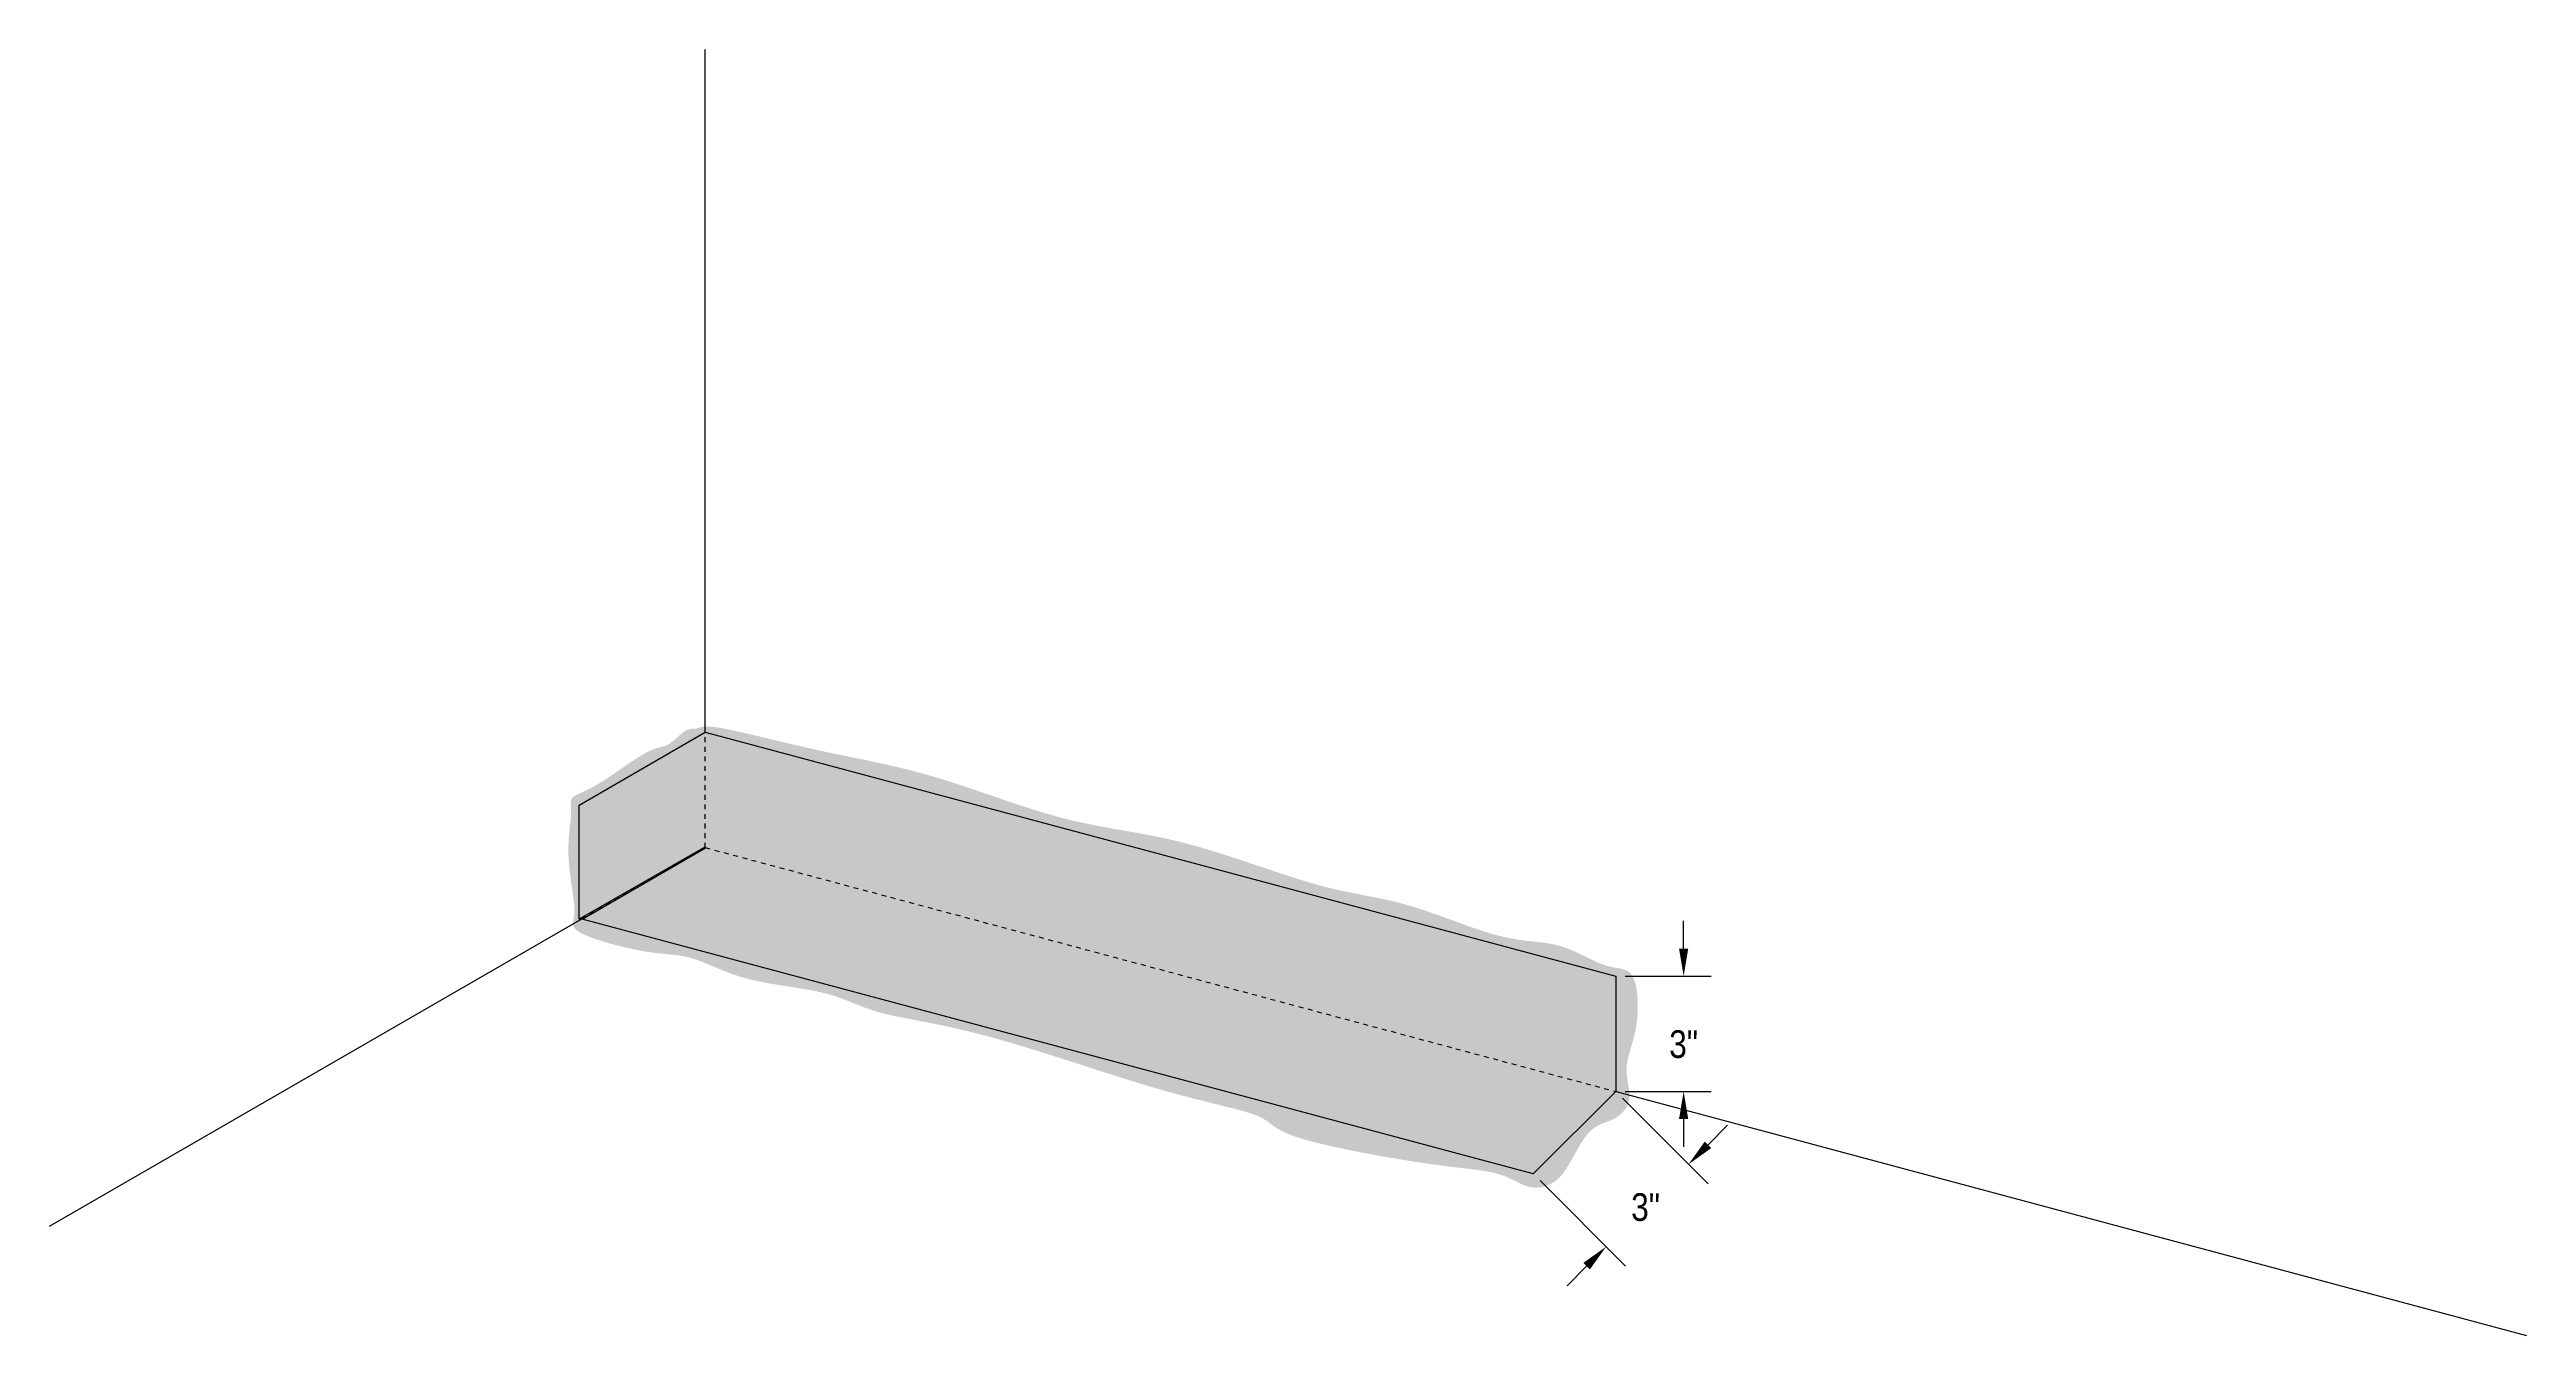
# Model space of a CAD drawing. Header units: inches. Extents: x -328 to 241, y -33 to 146.
# Drawn here: x -309.3 to -244.8, y 112.9 to 146.4 of the extents above; entities that cross this region are included whole.
import ezdxf

# ---------------------------------------------------------------- set-up
doc = ezdxf.new("R2010")
doc.units = ezdxf.units.IN
doc.header["$MEASUREMENT"] = 0
doc.linetypes.add('Dash', pattern=[0.25, 0.125, -0.125])
doc.layers.add('Drainage Mat', color=191, linetype='Continuous', lineweight=0)
doc.layers.add('Others', color=190, linetype='Continuous', lineweight=0)
doc.layers.add('RamProof SYSTEM LIQUID', color=140, linetype='Continuous', lineweight=0, true_color=0x00bfff)
doc.styles.get("Standard").update_dxf_attribs({"font": 'ARIALN.TTF'})
doc.dimstyles.get("Standard").update_dxf_attribs({"dimtxt": 0.18, "dimasz": 0.18, "dimexe": 0.18, "dimexo": 0.0625, "dimgap": 0.09, "dimtad": 0, "dimtih": 1, "dimtoh": 1, "dimdec": 4, "dimzin": 0, "dimdsep": 46, "dimtxsty": 'Standard', "dimcen": 0.09, "dimadec": 0, "dimazin": 0, "dimtfac": 1, "dimtdec": 4, "dimtofl": 0, "dimtmove": 0, "dimatfit": 3, "dimfxl": 1, "dimtolj": 1, "dimtzin": 0, "dimarcsym": 0})

msp = doc.modelspace()

# ---------------------------------------------------------------- blocks, each defined once
blk = doc.blocks.new('*D27')
at = {"layer": 'Defpoints', "color": 0, "transparency": 16777216}
for p in [(-268.511, 119.236), (-270.659, 117.089), (-268.761, 115.191)]:
    blk.add_point(p, dxfattribs=at)
at = {"layer": 'Others', "color": 0, "lineweight": -2, "transparency": 16777216}
for p, q in [((-268.334, 119.06), (-266.104, 116.829)), ((-266.104, 117.848), (-265.595, 118.357)), ((-270.482, 116.912), (-268.252, 114.682)), ((-269.27, 114.682), (-269.779, 114.173))]:
    blk.add_line(p, q, dxfattribs=at)
at = {"layer": 'Others', "color": 0, "transparency": 16777216}
for points in [[(-266.189, 117.933), (-266.019, 117.763), (-266.613, 117.339)], [(-269.355, 114.767), (-269.185, 114.597), (-268.761, 115.191)]]:
    blk.add_solid(points, dxfattribs=at)
at = {"layer": 'Others', "color": 0, "transparency": 16777216, "insert": (-267.732, 116.219), "char_height": 0.72, "attachment_point": 5}
blk.add_mtext('\\A1;3"', dxfattribs=at)
blk = doc.blocks.new('*D28')
at = {"layer": 'Defpoints', "color": 0, "transparency": 16777216}
for p in [(-268.511, 122.243), (-268.511, 119.236), (-266.741, 119.236)]:
    blk.add_point(p, dxfattribs=at)
at = {"layer": 'Others', "color": 0, "lineweight": -2, "transparency": 16777216}
for p, q in [((-266.741, 122.963), (-266.741, 123.683)), ((-268.261, 122.243), (-266.021, 122.243)), ((-268.261, 119.236), (-266.021, 119.236)), ((-266.741, 118.516), (-266.741, 117.796))]:
    blk.add_line(p, q, dxfattribs=at)
at = {"layer": 'Others', "color": 0, "transparency": 16777216}
for points in [[(-266.861, 122.963), (-266.621, 122.963), (-266.741, 122.243)], [(-266.861, 118.516), (-266.621, 118.516), (-266.741, 119.236)]]:
    blk.add_solid(points, dxfattribs=at)
at = {"layer": 'Others', "color": 0, "transparency": 16777216, "insert": (-266.741, 120.467), "char_height": 0.72, "attachment_point": 5}
blk.add_mtext('\\A1;3"', dxfattribs=at)

# ---------------------------------------------------------------- dimensions: what is measured, and where the dimension line sits
at = {"layer": 'Others'}
for base, p1, p2, angle, picture, middle, dimtype in [((-266.7412, 119.2365), (-268.51119, 122.24254), (-268.51119, 119.2365), 90, '*D28', (-266.7412, 120.46726), 160), ((-268.76077, 115.19112), (-268.51119, 119.2365), (-270.65867, 117.08902), 225, '*D27', (-267.73238, 116.2195), 161)]:
    dim = msp.add_linear_dim(base=base, p1=p1, p2=p2, angle=angle, text='3"', dimstyle='Standard', override={"dimscale": 0}, dxfattribs=at)
    dim.commit()
    dim.dimension.update_dxf_attribs({"geometry": picture, "text_midpoint": middle, "dimtype": dimtype})

# ---------------------------------------------------------------- hatches: boundary and pattern name
at = {"layer": 'Drainage Mat'}
h = msp.add_hatch(color=2, dxfattribs=at)
h.dxf.hatch_style = 1
edge = h.paths.add_edge_path()
edge.add_line((-295.51916, 123.72465), (-295.51916, 126.70109))
edge.add_line((-295.51916, 126.70109), (-292.23251, 128.59864))
edge.add_line((-292.23251, 128.59864), (-268.51119, 122.24254))
edge.add_line((-268.51119, 122.24254), (-268.51119, 119.2365))
edge.add_line((-268.51119, 119.2365), (-270.65867, 117.08902))
edge.add_line((-270.65867, 117.08902), (-295.43952, 123.72903))
edge.add_line((-295.43952, 123.72903), (-292.22949, 125.58636))
edge.add_arc((-292.2409, 125.58949), 0.01184, 344.6527823, 452.8862433)
edge.add_line((-292.2415, 125.60132), (-295.51916, 123.72465))
at = {"layer": 'RamProof SYSTEM LIQUID'}
h = msp.add_hatch(color=256, dxfattribs=at)
h.dxf.hatch_style = 1
edge = h.paths.add_edge_path()
edge.add_spline(control_points=[(-292.75572, 128.6356), (-292.62373, 128.71611), (-292.43611, 128.6437), (-292.23251, 128.8711), (-289.27675, 128.0791), (-286.38605, 127.59673), (-282.75723, 126.1498), (-279.93683, 125.93313), (-276.02433, 124.41324), (-274.10209, 124.28102), (-271.34511, 123.08225), (-270.00082, 123.20332), (-268.67949, 122.34898), (-267.95119, 122.54413), (-267.88077, 120.82308), (-268.36902, 119.85512), (-268.00068, 118.9902), (-268.5606, 118.43028), (-269.20461, 118.37666), (-269.789, 117.1569), (-270.1377, 116.80819), (-270.78062, 116.63592), (-271.47691, 117.18094), (-273.01648, 117.24104), (-277.53805, 118.07547), (-277.39194, 118.62074), (-280.09234, 119.1017), (-285.26213, 120.91911), (-287.89801, 121.21959), (-288.87396, 121.87067), (-291.29007, 122.07517), (-292.61271, 122.8388), (-293.6057, 122.78174), (-295.62809, 123.32364), (-295.71685, 123.65488), (-295.57471, 123.90108), (-295.888, 125.46417), (-295.66394, 126.62625), (-295.83384, 126.92052), (-295.12382, 127.11076), (-293.61349, 128.26392), (-293.22809, 128.16065), (-292.88772, 128.55509), (-292.75572, 128.6356)], knot_values=[0, 0, 0, 0, 1, 2, 3, 4, 5, 6, 7, 8, 9, 10, 11, 12, 13, 14, 15, 16, 17, 18, 19, 20, 21, 22, 23, 24, 25, 26, 27, 28, 29, 30, 31, 32, 33, 34, 35, 36, 37, 38, 39, 40, 41, 41, 41, 41], degree=3, periodic=0)

# ---------------------------------------------------------------- linework, layer by layer
for points in [[(-292.23251, 128.59864), (-292.23251, 146.39483)], [(-309.31923, 115.72758), (-295.45372, 123.73284)], [(-268.50108, 119.23302), (-244.77977, 112.87691)]]:
    msp.add_lwpolyline(points)
msp.add_lwpolyline([(-295.51916, 123.72465), (-295.51916, 126.70109), (-292.23251, 128.59864), (-268.51119, 122.24254), (-268.51119, 119.2365), (-270.65867, 117.08902), (-295.43952, 123.72903), (-292.22949, 125.58636, 0.51080924), (-292.2415, 125.60132)], format="xyb", close=True)
at = {"linetype": 'Dash'}
for points in [[(-292.23251, 125.5926), (-292.23251, 128.59864)], [(-295.45372, 123.73284), (-292.23251, 125.5926)], [(-292.23251, 125.5926), (-268.51119, 119.2365)]]:
    msp.add_lwpolyline(points, dxfattribs=at)
at = {"layer": 'Others'}
for points in [[(-292.23251, 128.59864), (-295.51916, 126.70109)], [(-292.23251, 128.59864), (-268.51119, 122.24254)], [(-295.51916, 126.70109), (-295.51916, 123.72465)], [(-295.45372, 123.73284), (-270.65867, 117.08902)], [(-268.51119, 122.24254), (-268.51119, 119.2365), (-270.65867, 117.08902)]]:
    msp.add_lwpolyline(points, dxfattribs=at)
msp.add_lwpolyline([(-295.51916, 123.72465), (-292.24262, 125.59608, -0.57425178), (-292.23455, 125.59142, 1.72278021)], format="xyb", dxfattribs=at)
at = {"layer": 'RamProof SYSTEM LIQUID'}
msp.add_lwpolyline([(-295.51916, 126.70109), (-292.23251, 128.59864), (-268.51119, 122.24254), (-268.51119, 119.2365), (-270.65867, 117.08902), (-295.43952, 123.72903), (-295.51916, 123.72465)], close=True, dxfattribs=at)

msp.set_redraw_order([(e.dxf.handle, doc.entitydb.next_handle()) for e in msp.query("TEXT MTEXT ATTDEF DIMENSION ARC_DIMENSION")])  # texts and dimensions are drawn at this point

doc.saveas('drawing.dxf')
